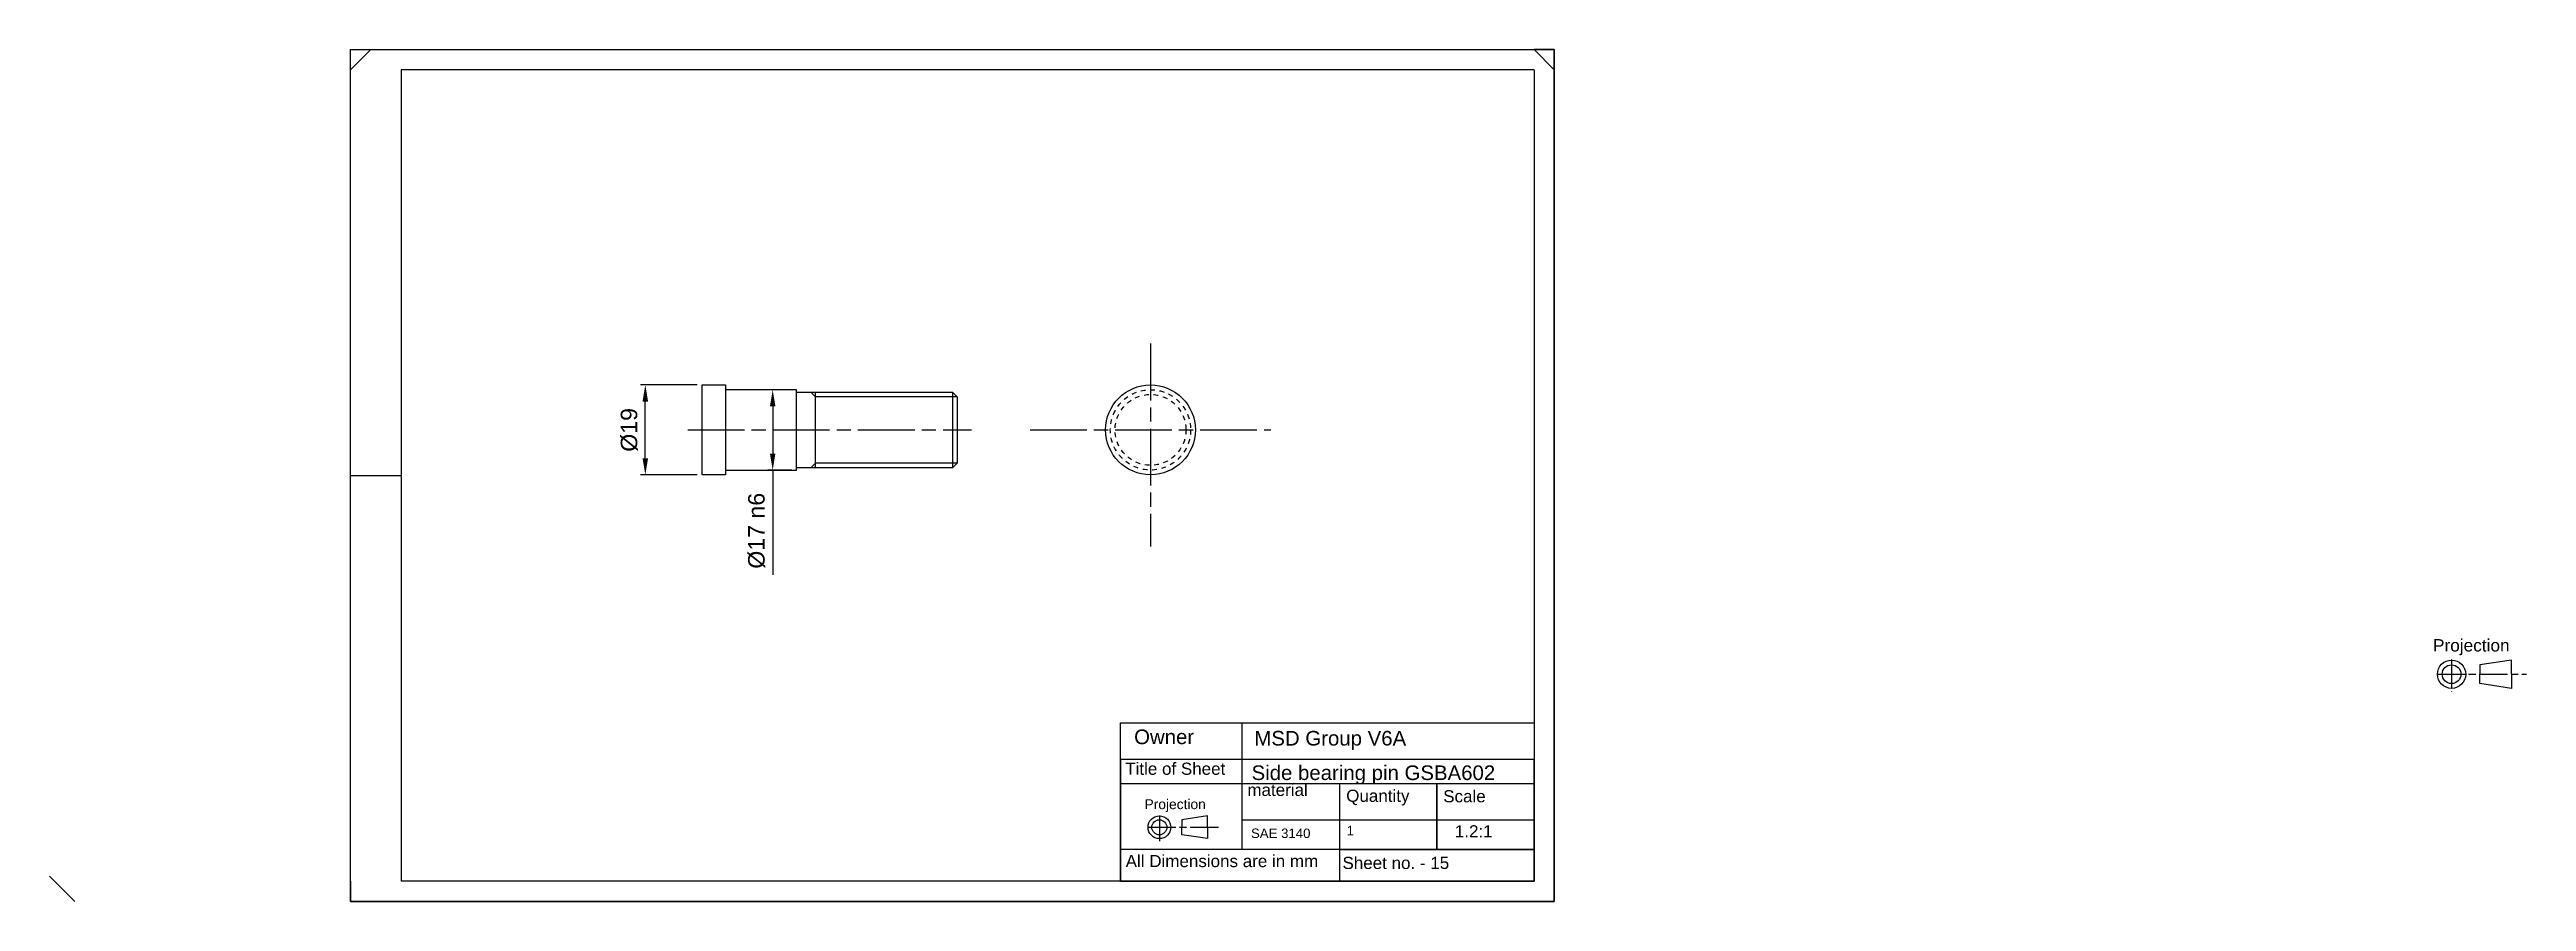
# Model space of a CAD drawing. Header units: millimetres. Extents: x -15074 to 21675, y -7568 to 6574.
# Drawn here: x -619 to -95, y 1938 to 2118 of the extents above; entities that cross this region are included whole.
import ezdxf

# ---------------------------------------------------------------- set-up
doc = ezdxf.new("R2010")
doc.units = ezdxf.units.MM
for name, pattern in [('AM_ISO08W050', [18, 12, -1.5, 3, -1.5]), ('AM_ISO08W050x2', [9, 6, -0.75, 1.5, -0.75]), ('Dashed', [2, 1, -1])]:
    doc.linetypes.add(name, pattern=pattern)
doc.layers.add('AM_5', color=250, linetype='Continuous', lineweight=25)
doc.layers.add('AM_7', color=142, linetype='AM_ISO08W050', lineweight=25)
doc.styles.get("Standard").update_dxf_attribs({"font": 'arial.ttf'})
doc.dimstyles.new('AM_ISO$0', dxfattribs={"dimtxt": 3.5, "dimasz": 3.5, "dimexe": 1, "dimexo": 1, "dimgap": 1.5, "dimtad": 1, "dimdsep": 46, "dimtxsty": 'Standard', "dimcen": 0, "dimclrd": 256, "dimclre": 256, "dimclrt": 250, "dimadec": 0, "dimazin": 2, "dimtp": 0.1, "dimtm": 0.1, "dimtfac": 0.71, "dimtdec": 3, "dimtmove": 0, "dimatfit": 3, "dimfxl": 1, "dimlwd": -1, "dimlwe": -1, "dimarcsym": 1})

msp = doc.modelspace()

# ---------------------------------------------------------------- texts
at = {"attachment_point": 1}
for s, width, gutter_width, heights, insert, char_height in [('Projection', 23.90215, 13.046, [0], (-114.408, 1993.047), 2.6093), (' Owner', 21.70485, 6.432, [0], (-390.43, 1973.938), 3.0874), ('MSD Group V6A', 48.34261, 6.432, [0], (-363.792, 1973.642), 3.08736), ('Title of Sheet', 23.4807, 6.432, [0], (-391.121, 1966.939), 2.5728), ('Side bearing pin GSBA602', 65.28312, 6.432, [0], (-364.384, 1966.348), 3.08736), ('material', 19.48365, 6.432, [0], (-365.272, 1962.469), 2.5728), ('Quantity', 17.26522, 6.432, [0], (-344.357, 1961.222), 2.5728), ('Scale', 17.75851, 6.432, [0], (-323.836, 1961.123), 2.5728), ('Projection', 19.12172, 10.437, [0], (-387.036, 1959.196), 2.0874), ('SAE 3140', 15.17858, 10, [0], (-364.507, 1953.001), 2), ('1', 16.64527, 10, [0], (-344.269, 1953.587), 2), ('\\pxi-3,l4,t4;1.2:1', 17.55813, 6.432, [0], (-323.947, 1953.709), 2.5728), ('All Dimensions are in mm', 49.67471, 6.432, [0], (-391.022, 1947.421), 2.5728), ('Sheet no. - 15', 37.39153, 6.432, [0.932], (-345.146, 1947.027), 2.5728)]:
    msp.add_mtext_dynamic_manual_height_columns(s, width=width, gutter_width=gutter_width, heights=heights, dxfattribs=dict(at, insert=insert, char_height=char_height))

# ---------------------------------------------------------------- blocks, each defined once
blk = doc.blocks.new('*D202')
at = {"layer": 'AM_5', "linetype": 'ByBlock', "transparency": 16777216}
for p, q in [((-481.66, 2046.79), (-493.66, 2046.79)), ((-492.66, 2031.29), (-492.66, 2043.29)), ((-481.66, 2027.79), (-493.66, 2027.79))]:
    blk.add_line(p, q, dxfattribs=at)
at = {"layer": 'AM_5', "transparency": 16777216}
for points in [[(-493.25, 2043.29), (-492.08, 2043.29), (-492.66, 2046.79)], [(-493.25, 2031.29), (-492.08, 2031.29), (-492.66, 2027.79)]]:
    blk.add_solid(points, dxfattribs=at)
at = {"layer": 'Defpoints', "color": 0, "transparency": 16777216}
for p in [(-492.66, 2046.79), (-480.66, 2046.79), (-480.66, 2027.79)]:
    blk.add_point(p, dxfattribs=at)
at = {"layer": 'AM_5', "color": 250, "transparency": 16777216, "insert": (-496.05, 2037.29), "char_height": 3.5, "attachment_point": 5, "rotation": 90}
blk.add_mtext('%%C19', dxfattribs=at)
blk = doc.blocks.new('*D203')
at = {"layer": 'AM_5', "linetype": 'ByBlock', "transparency": 16777216}
for p, q in [((-461.66, 2045.79), (-466.71, 2045.79)), ((-465.71, 2042.29), (-465.71, 2032.29)), ((-461.66, 2028.79), (-466.71, 2028.79)), ((-465.71, 2028.79), (-465.71, 2006.66))]:
    blk.add_line(p, q, dxfattribs=at)
at = {"layer": 'AM_5', "transparency": 16777216}
for points in [[(-466.29, 2042.29), (-465.13, 2042.29), (-465.71, 2045.79)], [(-466.29, 2032.29), (-465.13, 2032.29), (-465.71, 2028.79)]]:
    blk.add_solid(points, dxfattribs=at)
at = {"layer": 'Defpoints', "color": 0, "transparency": 16777216}
for p in [(-465.71, 2045.79), (-460.66, 2045.79), (-460.66, 2028.79)]:
    blk.add_point(p, dxfattribs=at)
at = {"layer": 'AM_5', "color": 250, "transparency": 16777216, "insert": (-469.1, 2015.96), "char_height": 3.5, "attachment_point": 5, "rotation": 90}
blk.add_mtext('%%C17{}{\\C250; n6}', dxfattribs=at)

# ---------------------------------------------------------------- dimensions: what is measured, and where the dimension line sits
at = {"layer": 'AM_5'}
dim = msp.add_linear_dim(base=(-492.663, 2046.787), p1=(-480.663, 2027.787), p2=(-480.663, 2046.787), angle=90, text='%%C<>', dimstyle='AM_ISO$0', override={"dimpost": ''}, dxfattribs=at)
dim.commit()
dim.dimension.update_dxf_attribs({"geometry": '*D202', "text_midpoint": (-496.048, 2037.287)})
dim = msp.add_linear_dim(base=(-465.711, 2045.787), p1=(-460.663, 2028.787), p2=(-460.663, 2045.787), angle=90, text='%%C<>{}{\\C250; n6}', dimstyle='AM_ISO$0', override={"dimpost": '', "dimtp": 0.1, "dimtm": 0.1, "dimtdec": 3, "dimtzin": 8}, dxfattribs=at)
dim.commit()
dim.dimension.update_dxf_attribs({"geometry": '*D203', "text_midpoint": (-465.711, 2015.964), "dimtype": 160})

# ---------------------------------------------------------------- linework, layer by layer
for p, q in [((-555.043, 2113.406), (-550.755, 2117.694)), ((-300.336, 2113.406), (-304.624, 2117.694)), ((-544.323, 2113.406), (-544.323, 2109.118)), ((-304.624, 2113.406), (-304.624, 2109.118)), ((-456.663, 2029.287), (-456.663, 2045.287)), ((-427.663, 2045.287), (-427.663, 2029.287)), ((-555.043, 2027.646), (-544.323, 2027.646)), ((-97.764, 1988.628), (-104.521, 1987.621)), ((-97.764, 1987.621), (-97.764, 1988.628)), ((-110.483, 1985.635), (-110.483, 1985.635)), ((-110.483, 1985.635), (-110.483, 1985.635)), ((-97.764, 1982.641), (-104.521, 1983.648)), ((-97.764, 1983.648), (-97.764, 1982.641)), ((-373.721, 1955.661), (-379.126, 1954.855)), ((-373.721, 1954.855), (-373.721, 1955.661)), ((-383.896, 1953.266), (-383.896, 1953.266)), ((-383.896, 1953.266), (-383.896, 1953.266)), ((-373.721, 1950.871), (-379.126, 1951.677)), ((-373.721, 1951.677), (-373.721, 1950.871)), ((-345.789, 1948.575), (-345.789, 1941.886)), ((-618.72, 1942.958), (-613.36, 1937.598))]:
    msp.add_line(p, q)
at = {"color": 3}
for p, q in [((-456.663, 2044.287), (-457.663, 2045.287)), ((-426.663, 2044.287), (-456.663, 2044.287)), ((-456.663, 2030.287), (-457.663, 2029.287)), ((-426.663, 2030.287), (-456.663, 2030.287))]:
    msp.add_line(p, q, dxfattribs=at)
for points in [[(-555.043, 2117.694), (-300.336, 2117.694), (-300.336, 1937.598), (-555.043, 1937.598)], [(-480.663, 2046.787), (-475.663, 2046.787), (-475.663, 2027.787), (-480.663, 2027.787)], [(-475.663, 2028.787), (-460.663, 2028.787), (-460.663, 2045.787), (-475.663, 2045.787)], [(-460.663, 2045.287), (-427.663, 2045.287), (-426.663, 2044.287), (-426.663, 2030.287), (-427.663, 2029.287), (-460.663, 2029.287)], [(-392.099, 1975.333), (-304.624, 1975.333), (-304.624, 1941.886), (-392.099, 1941.886)], [(-392.099, 1941.886), (-304.624, 1941.886), (-304.624, 1967.614), (-392.099, 1967.614)], [(-392.099, 1941.886), (-304.624, 1941.886), (-304.624, 1962.469), (-392.099, 1962.469)], [(-325.206, 1962.469), (-345.789, 1962.469), (-345.789, 1948.575), (-325.206, 1948.575)], [(-304.624, 1962.469), (-325.206, 1962.469), (-325.206, 1948.575), (-304.624, 1948.575)], [(-392.099, 1941.886), (-304.624, 1941.886), (-304.624, 1948.575), (-392.099, 1948.575)]]:
    msp.add_lwpolyline(points, close=True)
for points in [[(-544.323, 1937.598), (-555.043, 1937.598), (-555.043, 2117.694), (-544.323, 2117.694)], [(-555.043, 2113.406), (-555.043, 2117.694), (-300.336, 2117.694), (-300.336, 2113.406)], [(-304.624, 1937.598), (-300.336, 1937.598), (-300.336, 2117.694), (-304.624, 2117.694)], [(-544.323, 2113.406), (-544.323, 1941.886)], [(-304.624, 2113.406), (-544.323, 2113.406)], [(-304.624, 2113.406), (-304.624, 1941.886)], [(-480.663, 2028.787), (-480.663, 2045.787)], [(-104.521, 1987.621), (-104.521, 1985.635)], [(-97.764, 1985.635), (-97.764, 1987.621)], [(-104.521, 1983.648), (-104.521, 1985.635)], [(-97.764, 1985.635), (-97.764, 1983.648)], [(-366.371, 1948.575), (-366.371, 1975.333), (-304.624, 1975.333), (-304.624, 1941.886), (-366.371, 1941.886)], [(-379.126, 1954.855), (-379.126, 1953.266)], [(-373.721, 1953.266), (-373.721, 1954.855)], [(-392.099, 1954.75), (-392.099, 1941.886), (-304.624, 1941.886), (-304.624, 1954.75), (-366.371, 1954.75)], [(-379.126, 1951.677), (-379.126, 1953.266)], [(-373.721, 1953.266), (-373.721, 1951.677)], [(-555.043, 1941.886), (-555.043, 1937.598), (-300.336, 1937.598), (-300.336, 1941.886)], [(-304.624, 1941.886), (-544.323, 1941.886)]]:
    msp.add_lwpolyline(points)
for centre, radius in [((-385.773, 2037.287), 9.5), ((-110.483, 1985.635), 2.993), ((-110.483, 1985.635), 1.986), ((-383.896, 1953.266), 2.395), ((-383.896, 1953.266), 1.589)]:
    msp.add_circle(centre, radius)
at = {"linetype": 'Dashed'}
for radius in [8.5, 7.5]:
    msp.add_circle((-385.773, 2037.287), radius, dxfattribs=at)
at = {"layer": 'AM_7'}
for p, q in [((-385.773, 2055.531), (-385.773, 2012.621)), ((-483.663, 2037.287), (-423.663, 2037.287)), ((-411.24, 2037.287), (-360.306, 2037.287))]:
    msp.add_line(p, q, dxfattribs=at)
at = {"layer": 'AM_7', "linetype": 'AM_ISO08W050x2'}
for p, q in [((-110.483, 1988.766), (-110.483, 1981.986)), ((-113.614, 1985.635), (-94.633, 1985.635)), ((-110.483, 1985.635), (-110.483, 1985.635)), ((-110.483, 1985.635), (-110.483, 1985.635)), ((-383.896, 1955.771), (-383.896, 1950.347)), ((-386.401, 1953.266), (-371.216, 1953.266)), ((-383.896, 1953.266), (-383.896, 1953.266)), ((-383.896, 1953.266), (-383.896, 1953.266))]:
    msp.add_line(p, q, dxfattribs=at)

msp.set_redraw_order([(e.dxf.handle, doc.entitydb.next_handle()) for e in msp.query("TEXT MTEXT ATTDEF DIMENSION ARC_DIMENSION")])  # texts and dimensions are drawn at this point

doc.saveas('drawing.dxf')
